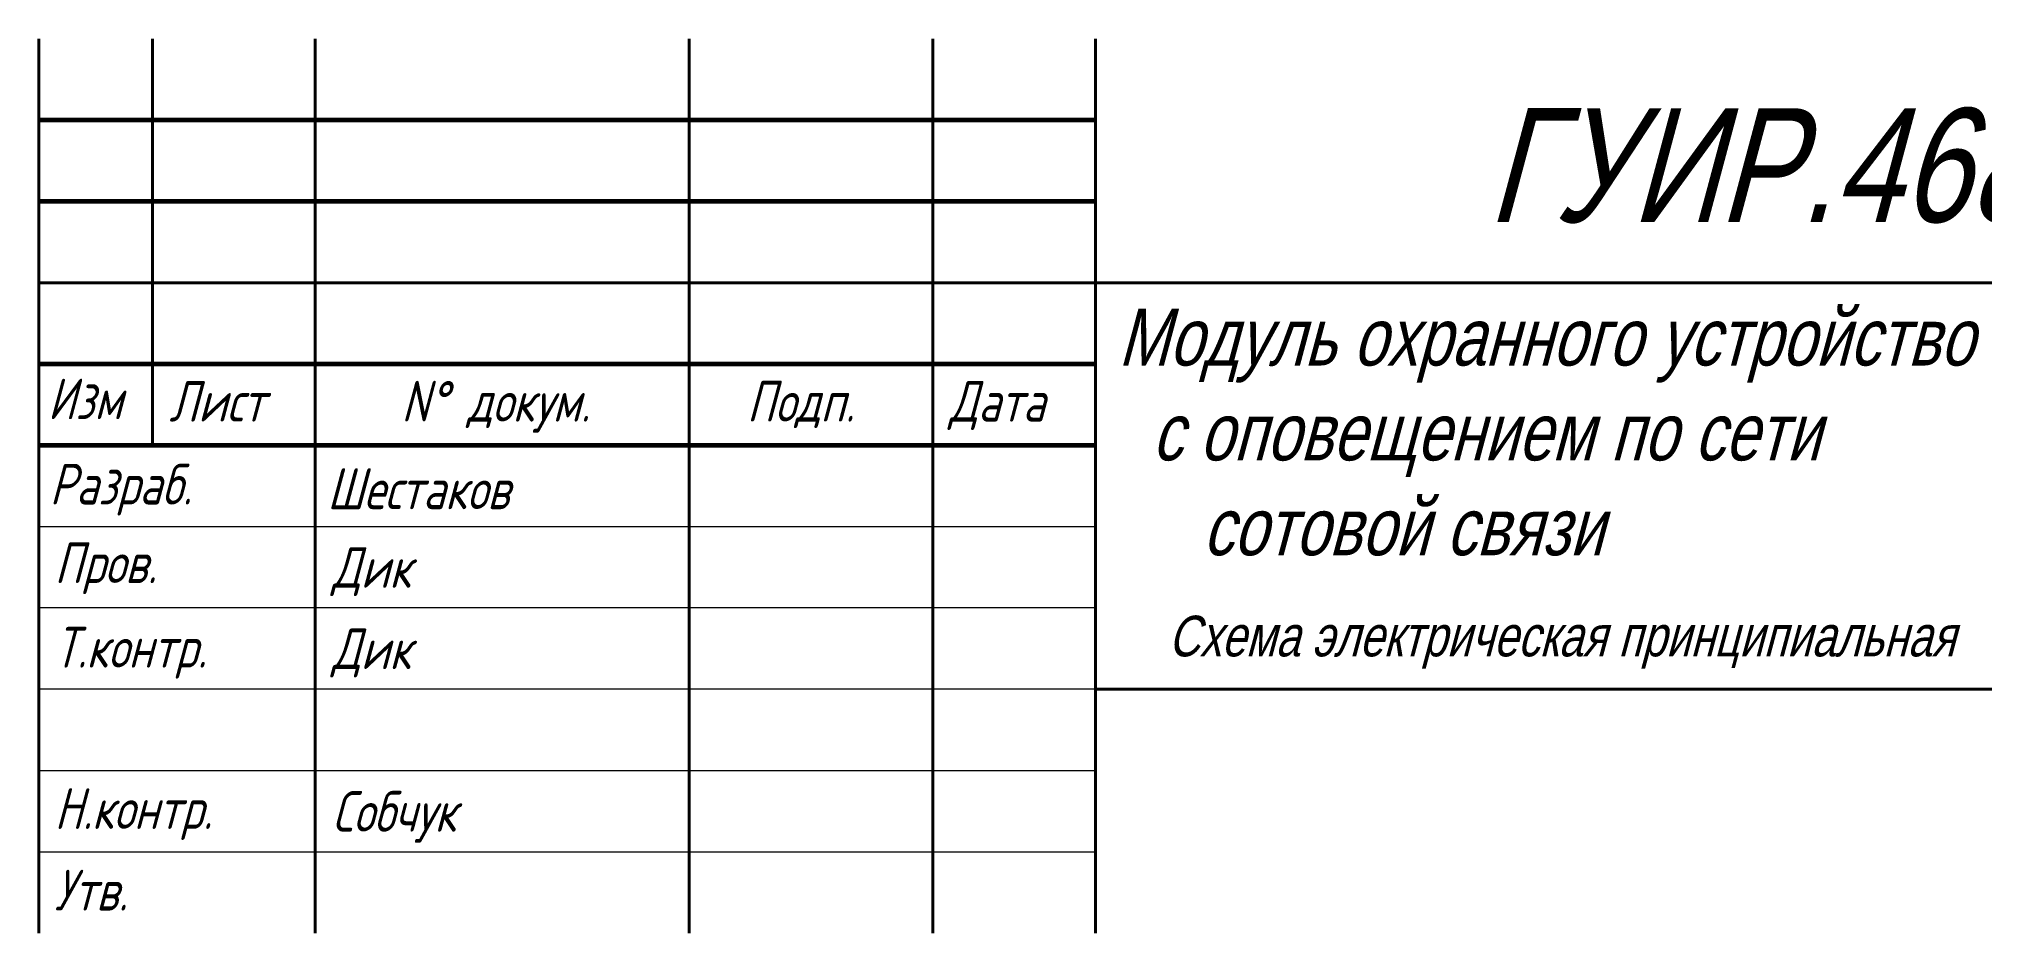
# Model space of a CAD drawing. Header units: millimetres. Extents: x 0 to 8800, y -367 to 2333.
# Drawn here: x 5359.1 to 5478.6, y 1303.8 to 1358.8 of the extents above; entities that cross this region are included whole.
import ezdxf

# ---------------------------------------------------------------- set-up
doc = ezdxf.new("R2010")
doc.units = ezdxf.units.MM
doc.header["$LTSCALE"] = 0.5
doc.layers.get('0').update_dxf_attribs({"lineweight": 60})
for name, color, linetype, lineweight in [('Основная', 7, 'Continuous', 40), ('текст', 7, 'Continuous', 30), ('тонкая', 7, 'Continuous', 20)]:
    doc.layers.add(name, color=color, linetype=linetype, lineweight=lineweight)
doc.styles.add('ESKD', font='standarteskd.shx', dxfattribs={"width": 0.8, "oblique": 15})
doc.styles.add('стиль1', font='romans.shx', dxfattribs={"width": 0.75, "oblique": 15, "height": 3.5})

msp = doc.modelspace()

# ---------------------------------------------------------------- texts
at = {"style": 'ESKD'}
for s, insert, char_height, width, attachment_point in [('ГУИР.468331.001 Э3', (5484.469067432179, 1350.998720798711), 7, 120, 5), ('\\pxt1;{\\H0.7x;Модуль охранного устройство\\P  с оповещением по сети \\P     сотовой связи}', (5425.523829337242, 1342.223561835721), 5, 105.9279495211673, 1), ('\\pxt1; Схема электрическая принципиальная', (5427.854245217179, 1323.336746608052), 2.5, 112.7300445043659, 1)]:
    msp.add_mtext(s, dxfattribs=dict(at, insert=insert, char_height=char_height, width=width, attachment_point=attachment_point))
at = {"layer": 'текст', "style": 'стиль1', "oblique": 15, "width": 0.75}
for s, p in [('Изм', (5359.66805350801, 1335.426696871652)), ('Лист', (5367.143819084204, 1335.276392472212)), ('N%%d докум. ', (5381.427484282755, 1335.276392472212)), ('Подп.', (5402.679988197263, 1335.276392472212)), ('Дата', (5415.131098239932, 1335.276392472212)), ('Разраб.', (5359.784222024974, 1330.175761612527)), ('Шестаков', (5376.862443930706, 1329.887854832913)), ('Пров.', (5360.085122506379, 1325.343648131128)), ('Дик', (5377.163344412347, 1325.05574135132)), ('Т.контр.', (5360.085122506379, 1320.14873835765)), ('Дик', (5377.163344412347, 1320.05574135132)), ('Н.контр.', (5360.085122506379, 1310.226517477003)), ('Собчук', (5377.163344412347, 1310.05574135132)), ('Утв.', (5360.085122506379, 1305.20690321819))]:
    msp.add_text(s, height=2.5, dxfattribs=at).set_placement(p)

# ---------------------------------------------------------------- linework, layer by layer
for p, q in [((5424.122928218419, 1353.814579396088), (5359.122928218419, 1353.814579396088)), ((5424.122928218419, 1348.814579396088), (5359.122928218419, 1348.814579396088)), ((5424.122928218419, 1338.814579396088), (5359.122928218419, 1338.814579396088)), ((5424.122928218419, 1333.814579396088), (5359.122928218419, 1333.814579396088))]:
    msp.add_line(p, q)
at = {"layer": 'Основная'}
for p, q in [((5359.122928218419, 1358.814579396088), (5359.122928218419, 1303.814579396088)), ((5366.122928218419, 1333.814579396088), (5366.122928218419, 1358.814579396088)), ((5376.122928218419, 1358.814579396088), (5376.122928218419, 1303.814579396088)), ((5399.122928218419, 1303.814579396088), (5399.122928218419, 1358.814579396088)), ((5414.122928218419, 1358.814579396088), (5414.122928218419, 1303.814579396088)), ((5424.122928218419, 1358.814579396088), (5424.122928218419, 1303.814579396088)), ((5359.122928218419, 1343.814579396088), (5544.122928218419, 1343.81457939609)), ((5544.122928218419, 1318.814579396088), (5424.122928218419, 1318.814579396088))]:
    msp.add_line(p, q, dxfattribs=at)
at = {"layer": 'тонкая'}
for p, q in [((5359.122928218419, 1328.814579396088), (5424.122928218419, 1328.814579396088)), ((5424.122928218419, 1323.814579396088), (5359.122928218419, 1323.814579396088)), ((5424.122928218419, 1318.814579396088), (5359.122928218419, 1318.814579396088))]:
    msp.add_line(p, q, dxfattribs=at)
for points in [[(5359.122928218419, 1313.814579396088), (5424.122928218419, 1313.814579396088)], [(5359.122928218419, 1308.814579396088), (5424.122928218419, 1308.814579396088)]]:
    msp.add_lwpolyline(points, dxfattribs=at)

msp.set_redraw_order([(e.dxf.handle, doc.entitydb.next_handle()) for e in msp.query("TEXT MTEXT ATTDEF DIMENSION ARC_DIMENSION")])  # texts and dimensions are drawn at this point

doc.saveas('drawing.dxf')
